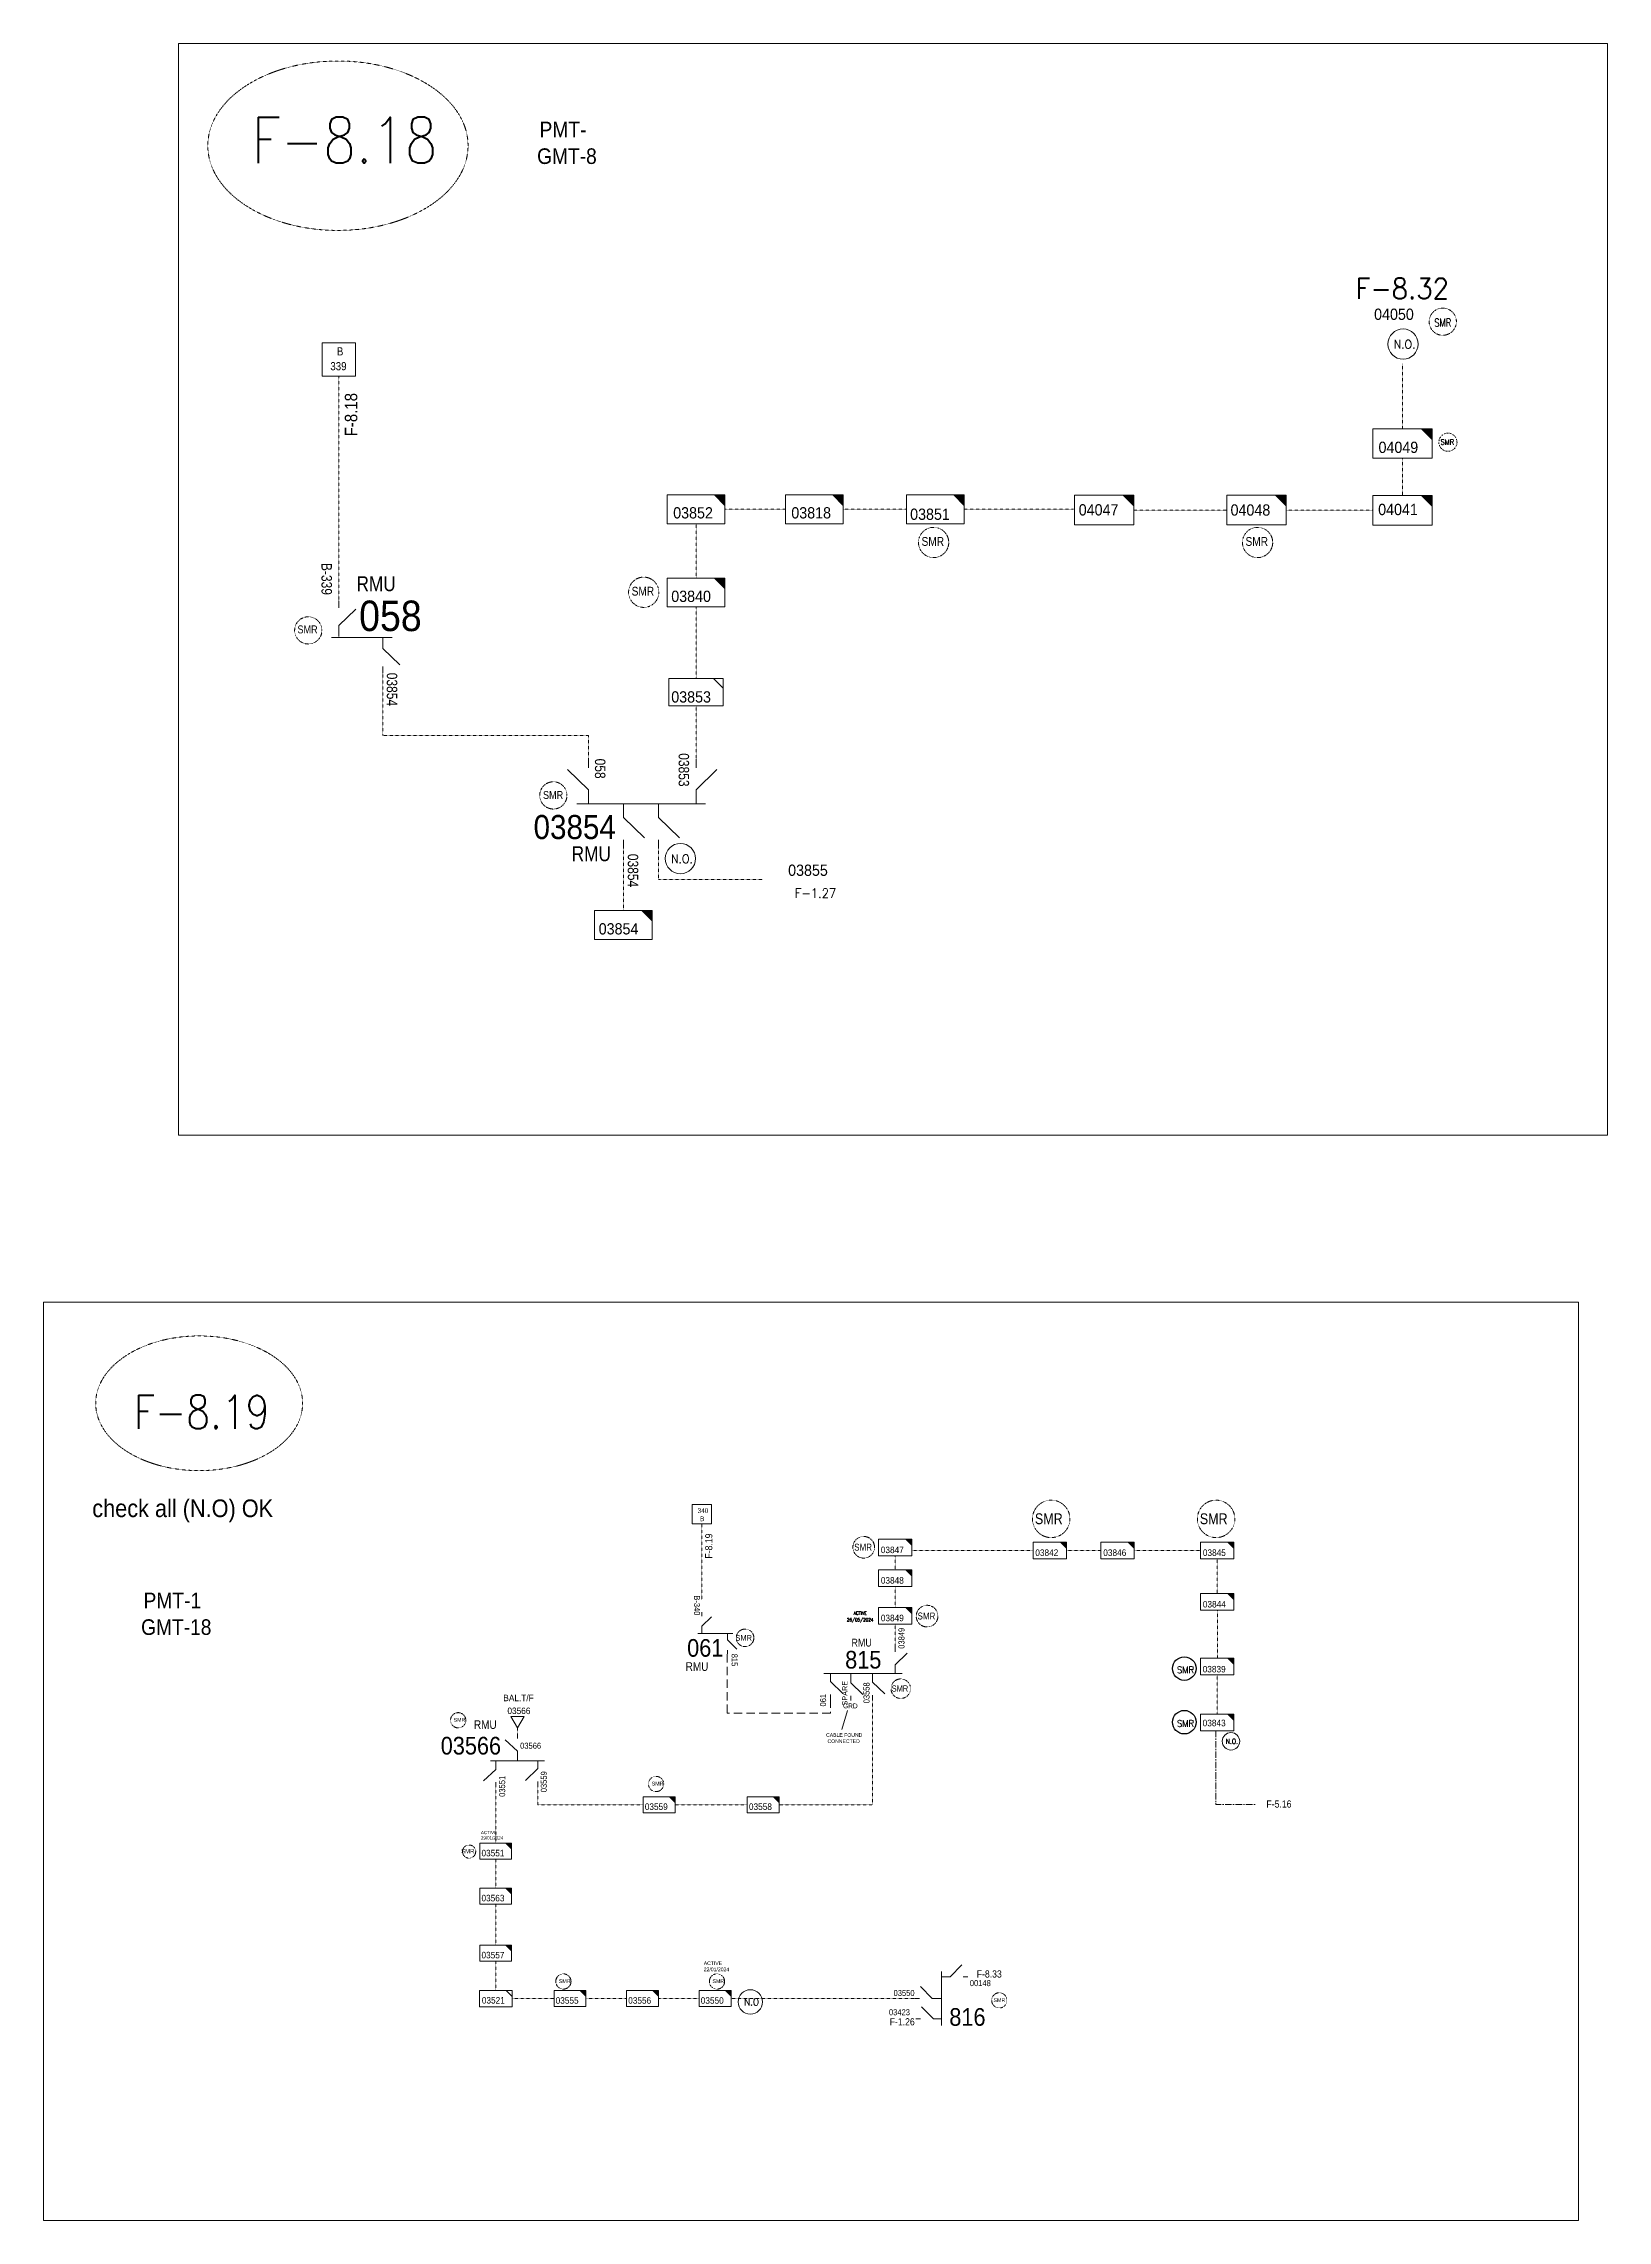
# Model space of a CAD drawing. Header units: metres. Extents: x 65984 to 144644, y -19036 to 23726.
# Drawn here: x 96157 to 97042, y 2263 to 3496 of the extents above; entities that cross this region are included whole.
import ezdxf
from ezdxf.enums import TextEntityAlignment as Align

# ---------------------------------------------------------------- set-up
doc = ezdxf.new("R2010")
doc.units = ezdxf.units.M
doc.header["$MEASUREMENT"] = 0
for name, pattern in [('( Center )', [2, 1.25, -0.25, 0.25, -0.25]), ('DGN Style 2', [0.023128, 0, -0.023128]), ('DGN Style 3', [0.013877, 0, -0.013877]), ('DGN Style 4', [1.6, 0.8, -0.4, 0, -0.4]), ('HIDDEN2', [2381.25, 1587.5, -793.75])]:
    doc.linetypes.add(name, pattern=pattern)
doc.layers.get('0').update_dxf_attribs({"color": 95, "lineweight": 40})
for name, color, linetype, lineweight in [('d_eos', 111, 'Continuous', 40), ('d_eos no', 121, 'Continuous', 40), ('d_switch', 95, 'Continuous', 40), ('d_tf', 1, 'Continuous', 40), ('d_tf no', 6, 'Continuous', 40), ('d_ug cable', 95, 'Continuous', 40), ('d_ug main line', 95, 'Continuous', 40), ('d_unit sub', 7, 'Continuous', 40), ('fedr no', 95, 'Continuous', 40), ('GRID STATION  04', 7, 'Continuous', 40), ('Level 37', 7, 'Continuous', 0), ('O H MAIN FEEDER', 4, 'Continuous', 100), ('SW N O', 114, 'Continuous', 30)]:
    doc.layers.add(name, color=color, linetype=linetype, lineweight=lineweight)
doc.styles.add('NASKHF', font='naskhf.shx', dxfattribs={"height": 8})
doc.styles.add('Style-Arial', font='arial.ttf')
doc.styles.add('Style-ENGINEERING', font='ENGINEERING.shx')
doc.styles.add('Style-msdefault', font='msdefault.shx')
doc.styles.add('Style-simplex', font='simplex.shx')
doc.styles.add('Style-STANDARD', font='STANDARD.shx')

msp = doc.modelspace()

# ---------------------------------------------------------------- texts
at = {"layer": 'd_eos no', "color": 7, "linetype": 'Continuous', "lineweight": 13, "style": 'Style-Arial', "width": 0.88}
for s, p in [('PMT-', (96437.6, 3452)), ('GMT-8', (96436.2, 3436.9)), ('PMT-1', (96213.3, 2618.6)), ('GMT-18', (96211.9, 2603.5))]:
    msp.add_text(s, height=8.84, dxfattribs=at).set_placement(p, align=Align.TOP_LEFT)
at = {"layer": 'd_eos no', "color": 2, "linetype": 'Continuous', "lineweight": 13, "style": 'Style-Arial', "width": 0.88}
for s, height, p in [('058', 17.28, (96335.4, 3163.4)), ('061', 10, (96521.2, 2582.3))]:
    msp.add_text(s, height=height, dxfattribs=at).set_placement(p)
at = {"layer": 'd_eos no', "color": 121, "linetype": 'Continuous', "lineweight": 13, "style": 'Style-Arial', "width": 0.88}
msp.add_text('03854', height=13.64, dxfattribs=at).set_placement((96434.2, 3059.2), align=Align.TOP_LEFT)
at = {"layer": 'd_eos no', "color": 7, "linetype": 'Continuous', "lineweight": 13, "style": 'Style-Arial', "width": 0.88}
msp.add_text('check all (N.O) OK', height=10, dxfattribs=at).set_placement((96286.7, 2671.4), align=Align.TOP_RIGHT)
at = {"layer": 'd_eos no', "color": 2, "linetype": 'Continuous', "lineweight": 13, "style": 'Style-Arial', "width": 0.88}
msp.add_text('815', height=10, dxfattribs=at).set_placement((96610.7, 2585.6), align=Align.TOP_LEFT)
for s, p in [('03566', (96415.8, 2536.9)), ('816', (96690.2, 2383.2))]:
    msp.add_text(s, height=10, dxfattribs=at).set_placement(p, align=Align.TOP_RIGHT)
at = {"layer": 'd_switch', "color": 234, "linetype": 'Continuous', "lineweight": 13, "style": 'Style-msdefault', "width": 0.9}
msp.add_text('F-8.18', height=7.06, rotation=90, dxfattribs=at).set_placement((96327.3, 3298.3), align=Align.TOP_RIGHT)
at = {"layer": 'd_switch', "color": 111, "linetype": 'Continuous', "lineweight": 13, "style": 'Style-ENGINEERING', "width": 0.857143}
for s, p in [('058', (96474.9, 3079.8)), ('03853', (96522.3, 3075.3)), ('03854', (96493.5, 3018.3))]:
    msp.add_text(s, height=5.93, rotation=270, dxfattribs=at).set_placement(p, align=Align.TOP_RIGHT)
at = {"layer": 'd_switch', "color": 2, "linetype": 'Continuous', "lineweight": 13, "style": 'Style-msdefault', "width": 0.9}
msp.add_text('F-8.19', height=4.08, rotation=90, dxfattribs=at).set_placement((96531.4, 2652.1), align=Align.TOP_RIGHT)
at = {"layer": 'd_switch', "color": 3, "linetype": 'Continuous', "lineweight": 13, "style": 'Style-ENGINEERING', "width": 0.857143}
msp.add_text('03849', height=3.43, rotation=89.9996, dxfattribs=at).set_placement((96644.3, 2598.7), align=Align.RIGHT)
at = {"layer": 'd_switch', "color": 174, "linetype": 'Continuous', "lineweight": 13, "ltscale": 0.919022, "style": 'Style-ENGINEERING', "width": 0.857143}
msp.add_text('SPARE', height=3.01, rotation=89.9996, dxfattribs=at).set_placement((96612, 2568.6), align=Align.RIGHT)
at = {"layer": 'd_switch', "color": 174, "linetype": 'Continuous', "lineweight": 13, "style": 'Style-ENGINEERING', "width": 0.857143}
for s, rotation, p in [('03558', 90, (96624.5, 2555.9)), ('061', 90.0004, (96599.9, 2554.1))]:
    msp.add_text(s, height=3.43, rotation=rotation, dxfattribs=at).set_placement(p)
at = {"layer": 'd_switch', "color": 2, "linetype": 'Continuous', "lineweight": 13, "style": 'Style-ENGINEERING', "width": 0.857143}
msp.add_text('03566', height=3.43, rotation=359.9996, dxfattribs=at).set_placement((96426.6, 2533.6), align=Align.TOP_LEFT)
at = {"layer": 'd_switch', "color": 174, "linetype": 'Continuous', "lineweight": 13, "style": 'Style-ENGINEERING', "width": 0.857143}
for s, p in [('03559', (96438.3, 2517.4)), ('03551', (96414.7, 2514.8))]:
    msp.add_text(s, height=3.43, rotation=90, dxfattribs=at).set_placement(p, align=Align.TOP_RIGHT)
at = {"layer": 'd_switch', "color": 2, "linetype": 'Continuous', "lineweight": 13, "style": 'Style-msdefault', "width": 0.9}
for s, p in [('F-5.16', (96863.5, 2500.9)), ('F-8.33', (96699.4, 2404.6)), ('F-1.26', (96650.1, 2377.5))]:
    msp.add_text(s, height=4.08, dxfattribs=at).set_placement(p, align=Align.TOP_RIGHT)
at = {"layer": 'd_switch', "color": 7, "linetype": 'Continuous', "lineweight": 13, "style": 'Style-ENGINEERING', "width": 0.857143}
msp.add_text('03550', height=3.43, rotation=360, dxfattribs=at).set_placement((96650, 2393.5), align=Align.TOP_RIGHT)
msp.add_text('00148', height=3.43, dxfattribs=at).set_placement((96693.2, 2399.1), align=Align.TOP_RIGHT)
msp.add_text('03423', height=3.43, rotation=359.9996, dxfattribs=at).set_placement((96635.5, 2382.6), align=Align.TOP_LEFT)
at = {"layer": 'd_tf no', "color": 121, "linetype": 'Continuous', "lineweight": 13, "style": 'Style-msdefault', "width": 0.945946}
for s, height, p in [('04050', 6.39, (96910.3, 3346.1)), ('03851', 6.39, (96647.5, 3232.8)), ('03840', 6.39, (96512.2, 3186.3)), ('03550', 3.7, (96528.9, 2389.4))]:
    msp.add_text(s, height=height, dxfattribs=at).set_placement(p, align=Align.TOP_LEFT)
at = {"layer": 'd_tf no', "color": 2, "linetype": 'Continuous', "lineweight": 13, "style": 'Style-msdefault', "width": 0.945946}
for s, height, p in [('04049', 6.39, (96912.8, 3270.7)), ('04048', 6.39, (96829, 3235.2)), ('03847', 3.7, (96630.9, 2644.7)), ('03842', 3.7, (96718.4, 2643.1)), ('03845', 3.7, (96813.3, 2643.1)), ('03849', 3.7, (96630.9, 2606.1)), ('03839', 3.7, (96813.2, 2577.1)), ('BAL.T/F', 3.7, (96417.1, 2560.8)), ('03566', 3.7, (96419.4, 2553.5)), ('03843', 3.7, (96813.2, 2546.6)), ('03559', 3.7, (96497.2, 2499.2)), ('03555', 3.7, (96446.7, 2389.4))]:
    msp.add_text(s, height=height, dxfattribs=at).set_placement(p, align=Align.TOP_LEFT)
at = {"layer": 'd_tf no', "color": 1, "linetype": 'Continuous', "lineweight": 13, "ltscale": 0.9, "style": 'Style-simplex', "width": 0.909091}
msp.add_text('SMR', height=3, dxfattribs=at).set_placement((96951.8, 3270.5), align=Align.MIDDLE_CENTER)
at = {"layer": 'd_tf no', "color": 234, "linetype": 'Continuous', "lineweight": 13, "style": 'Style-msdefault', "width": 0.945946}
for s, p in [('03852', (96513.3, 3233.6)), ('03818', (96580.2, 3233.6)), ('04047', (96743, 3235.3)), ('04041', (96912.6, 3235.5)), ('03853', (96512.2, 3129.3)), ('03854', (96471.1, 2997.9))]:
    msp.add_text(s, height=6.39, dxfattribs=at).set_placement(p, align=Align.TOP_LEFT)
at = {"layer": 'd_tf no', "color": 7, "linetype": 'Continuous', "lineweight": 13, "style": 'Style-msdefault', "width": 0.945946}
msp.add_text('03855', height=6.39, dxfattribs=at).set_placement((96578.4, 3031.1), align=Align.TOP_LEFT)
at = {"layer": 'd_tf no', "color": 3, "linetype": 'Continuous', "lineweight": 13, "style": 'Style-msdefault', "width": 0.945946}
for s, p in [('03846', (96756.9, 2643.1)), ('03848', (96630.9, 2627.4)), ('03844', (96813.3, 2613.9))]:
    msp.add_text(s, height=3.7, dxfattribs=at).set_placement(p, align=Align.TOP_LEFT)
at = {"layer": 'd_tf no', "color": 1, "linetype": 'Continuous', "lineweight": 40, "style": 'Style-msdefault', "width": 0.945946}
for p in [(96388.9, 2547.6), (96501.1, 2511.5), (96448.5, 2399.6), (96535.5, 2399.6), (96694.7, 2388.8)]:
    msp.add_text('SMR', height=2.18, dxfattribs=at).set_placement(p, align=Align.TOP_LEFT)
at = {"layer": 'd_tf no', "color": 231, "linetype": 'Continuous', "lineweight": 13, "style": 'Style-msdefault', "width": 0.945946}
for s, p in [('03558', (96556.2, 2499.2)), ('03563', (96404.7, 2447.4)), ('03557', (96404.7, 2415.1)), ('03521', (96404.9, 2389.5)), ('03556', (96487.8, 2389.4))]:
    msp.add_text(s, height=3.7, dxfattribs=at).set_placement(p, align=Align.TOP_LEFT)
at = {"layer": 'd_tf no', "color": 131, "linetype": 'Continuous', "lineweight": 13, "style": 'Style-msdefault', "width": 0.945946}
msp.add_text('03551', height=3.7, dxfattribs=at).set_placement((96404.7, 2472.9), align=Align.TOP_LEFT)
at = {"layer": 'd_tf no', "color": 111, "linetype": 'Continuous', "lineweight": 13, "insert": (96619.2, 2604.8), "char_height": 1.901, "attachment_point": 5, "line_spacing_factor": 1.2, "style": 'Style-STANDARD'}
msp.add_mtext('\\H1x;\\W0.909091;ACTIVE\\P26/05/2024', dxfattribs=at)
at = {"layer": 'd_tf no', "color": 2, "linetype": 'Continuous', "lineweight": 13, "attachment_point": 1, "style": 'NASKHF'}
for s, insert, char_height in [('\\Fmsdefault;\\H1x;\\W0.945946;GRD', (96609.5, 2555.8), 2.718), ('\\Fmsdefault;\\H1x;\\W0.945946;CABLE FOUND\\P CONNECTED', (96599.9, 2539), 2.099)]:
    msp.add_mtext(s, dxfattribs=dict(at, insert=insert, char_height=char_height))
at = {"layer": 'd_tf no', "color": 131, "linetype": 'Continuous', "lineweight": 40, "insert": (96404.4, 2483.6), "char_height": 1.829, "attachment_point": 1, "style": 'NASKHF'}
msp.add_mtext('\\Fmsdefault;\\H1x;\\W0.945946;ACTIVE\\P29/01/2024', dxfattribs=at)
at = {"layer": 'd_tf no', "color": 121, "linetype": 'Continuous', "lineweight": 40, "insert": (96530.6, 2409.7), "char_height": 2.095, "attachment_point": 1, "style": 'NASKHF'}
msp.add_mtext('\\Fmsdefault;\\H1x;\\W0.945946;ACTIVE\\P22/01/2024', dxfattribs=at)
at = {"layer": 'fedr no', "color": 6, "linetype": 'Continuous', "lineweight": 13, "style": 'Style-STANDARD', "width": 0.909091}
for s, height, p in [('F-8.18', 26.03, (96327.1, 3441.5)), ('F-8.19', 19.01, (96246.2, 2721))]:
    msp.add_text(s, height=height, dxfattribs=at).set_placement(p, align=Align.MIDDLE_CENTER)
at = {"layer": 'fedr no', "color": 2, "linetype": 'Continuous', "lineweight": 40, "attachment_point": 5, "style": 'Style-STANDARD'}
for s, insert, char_height in [('F-8.32', (96926.3, 3357.5), 11.87), ('F-1.27', (96593.9, 3014.9), 5.25)]:
    msp.add_mtext(s, dxfattribs=dict(at, insert=insert, char_height=char_height))
at = {"layer": 'GRID STATION  04', "color": 234, "linetype": 'Continuous', "lineweight": 13, "style": 'Style-msdefault', "width": 0.888889}
for s, p in [('B', (96322.8, 3324.2)), ('339', (96319.1, 3315.8))]:
    msp.add_text(s, height=4.63, dxfattribs=at).set_placement(p, align=Align.TOP_LEFT)
at = {"layer": 'GRID STATION  04', "color": 3, "linetype": 'Continuous', "lineweight": 13, "style": 'Style-msdefault', "width": 0.888889}
for s, p in [('340', (96527.1, 2663.7)), ('B', (96528.5, 2659.1))]:
    msp.add_text(s, height=2.68, dxfattribs=at).set_placement(p)
at = {"layer": 'Level 37', "color": 2, "linetype": 'Continuous', "lineweight": 13, "ltscale": 0.960445, "style": 'Style-STANDARD', "width": 0.854701}
msp.add_text('SMR', height=4.45, dxfattribs=at).set_placement((96949.2, 3338.2), align=Align.MIDDLE_CENTER)
at = {"layer": 'Level 37', "color": 1, "linetype": 'Continuous', "lineweight": 13, "style": 'Style-msdefault', "width": 0.86}
for height, p in [(4.98, (96666.7, 3211.7)), (4.98, (96850.2, 3211.7)), (4.98, (96502.5, 3183.5)), (6.15, (96733.9, 2657.4)), (6.15, (96827.3, 2657.4))]:
    msp.add_text('SMR', height=height, rotation=359.9996, dxfattribs=at).set_placement(p, align=Align.RIGHT)
at = {"layer": 'Level 37', "color": 7, "linetype": 'Continuous', "lineweight": 13, "style": 'Style-ENGINEERING', "width": 0.857143}
for s, height, p in [('B-339', 5.93, (96320, 3202)), ('03854', 5.93, (96357, 3139.8)), ('B-340', 3.43, (96528.5, 2617.1)), ('815', 3.43, (96549.8, 2584))]:
    msp.add_text(s, height=height, rotation=270, dxfattribs=at).set_placement(p, align=Align.TOP_LEFT)
at = {"layer": 'Level 37', "color": 2, "linetype": 'Continuous', "lineweight": 13, "style": 'Style-msdefault', "width": 0.86}
for height, p in [(8.47, (96356.1, 3186)), (4.9, (96533.2, 2574.3))]:
    msp.add_text('RMU', height=height, rotation=359.9996, dxfattribs=at).set_placement(p, align=Align.RIGHT)
at = {"layer": 'Level 37', "color": 1, "linetype": 'Continuous', "lineweight": 13, "ltscale": 0.9, "style": 'Style-msdefault', "width": 0.86}
for height, p in [(4.48, (96311.9, 3162.1)), (4.48, (96451, 3068.3)), (2.47, (96400.7, 2470.9))]:
    msp.add_text('SMR', height=height, rotation=359.9996, dxfattribs=at).set_placement(p, align=Align.RIGHT)
at = {"layer": 'Level 37', "color": 121, "linetype": 'Continuous', "lineweight": 13, "style": 'Style-msdefault', "width": 0.86}
msp.add_text('RMU', height=8.47, rotation=0.0004, dxfattribs=at).set_placement((96478, 3041.5), align=Align.TOP_RIGHT)
at = {"layer": 'Level 37', "color": 1, "linetype": 'Continuous', "lineweight": 13, "ltscale": 0.761617, "style": 'Style-msdefault', "width": 0.86}
for p in [(96625.9, 2642.4), (96661.8, 2603.4)]:
    msp.add_text('SMR', height=3.95, rotation=359.9996, dxfattribs=at).set_placement(p, align=Align.RIGHT)
at = {"layer": 'Level 37', "color": 1, "linetype": 'Continuous', "lineweight": 13, "ltscale": 0.61691, "style": 'Style-msdefault', "width": 0.86}
msp.add_text('SMR', height=3.2, rotation=359.9996, dxfattribs=at).set_placement((96557.9, 2591.4), align=Align.RIGHT)
at = {"layer": 'Level 37', "color": 2, "linetype": 'Continuous', "lineweight": 13, "ltscale": 0.9, "style": 'Style-msdefault', "width": 0.86}
msp.add_text('RMU', height=4.41, rotation=0.0004, dxfattribs=at).set_placement((96625.8, 2592.5), align=Align.TOP_RIGHT)
at = {"layer": 'Level 37', "color": 1, "linetype": 'Continuous', "lineweight": 13, "ltscale": 0.685455, "style": 'Style-msdefault', "width": 0.86}
msp.add_text('SMR', height=3.55, rotation=359.9996, dxfattribs=at).set_placement((96646.4, 2562.5), align=Align.RIGHT)
at = {"layer": 'Level 37', "color": 2, "linetype": 'Continuous', "lineweight": 13, "style": 'Style-msdefault', "width": 0.86}
msp.add_text('RMU', height=4.9, rotation=0.0004, dxfattribs=at).set_placement((96413.3, 2546.3), align=Align.TOP_RIGHT)

# ---------------------------------------------------------------- blocks, each defined once
blk = doc.blocks.new('*U1287')
at = {"layer": 'd_eos', "color": 2, "linetype": 'Continuous', "lineweight": 13, "ltscale": 0.937135}
for p, q in [((-10.92, 12.05), (-10.92, 14.82)), ((-10.92, 4.75), (-4.06, 11.41)), ((-10.93, 0.2), (-10.93, 4.75)), ((-13.93, -0.16), (10.87, -0.16)), ((7.07, -0.16), (7.07, -4.72)), ((7.08, -4.72), (13.94, -11.38)), ((7.07, -12.02), (7.07, -14.78))]:
    blk.add_line(p, q, dxfattribs=at)
at = {"layer": 'd_ug cable', "color": 2, "linetype": 'DGN Style 2', "lineweight": 13, "flags": 128}
blk.add_lwpolyline([(7.07, -14.78), (7.07, -14.78)], close=True, dxfattribs=at)
blk = doc.blocks.new('TF_8')
at = {"color": 0, "linetype": 'ByBlock', "lineweight": -2}
blk.add_line((6.3, 4.95), (9.9, 1.35), dxfattribs=at)
blk.add_3dface([(-10.1, 4.95), (9.9, 4.95), (9.9, -5.05), (-10.1, -5.05)], dxfattribs=at)
blk = doc.blocks.new('exist.us-1000kva')
at = {"color": 0, "linetype": 'ByBlock', "lineweight": -2, "flags": 128}
blk.add_lwpolyline([(40, 12.9), (32.8, 20), (40, 20)], close=True, dxfattribs=at)
at = {"color": 0, "linetype": 'ByBlock', "lineweight": -2, "extrusion": (0, 0, -1)}
blk.add_solid([(-40, 12.9), (-32.8, 20), (-40, 20)], dxfattribs=at)
at = {"color": 0, "linetype": 'ByBlock', "lineweight": -2, "xscale": 2, "yscale": 2}
blk.add_blockref('TF_8', (20.2, 10.1), dxfattribs=at)
blk = doc.blocks.new('*U1116')
at = {"layer": 'd_eos', "color": 2, "linetype": 'Continuous', "lineweight": 13, "ltscale": 0.542324}
for p, q in [((-10.9, 12), (-10.9, 14.8)), ((-10.9, 4.8), (-4.1, 11.4)), ((-10.9, 0.2), (-10.9, 4.8)), ((-13.9, -0.2), (10.9, -0.2)), ((7.1, -0.2), (7.1, -4.7)), ((7.1, -4.7), (13.9, -11.4)), ((7.1, -12), (7.1, -14.8))]:
    blk.add_line(p, q, dxfattribs=at)
at = {"layer": 'd_ug cable', "color": 2, "linetype": 'DGN Style 2', "lineweight": 13, "extrusion": (0, 0, -1), "flags": 128}
blk.add_lwpolyline([(-7.1, -14.8), (-7.1, -14.8)], close=True, dxfattribs=at)
blk = doc.blocks.new('*U1008')
at = {"layer": 'SW N O', "color": 3, "lineweight": 13, "ltscale": 0.426762}
blk.add_circle((0, 0), 16.8, dxfattribs=at)
at = {"layer": 'SW N O', "color": 3, "lineweight": 13, "style": 'Style-STANDARD'}
blk.add_text('N.O.', height=9.6, dxfattribs=at).set_placement((1.7, -0.2), align=Align.MIDDLE_CENTER)
blk = doc.blocks.new('TRA1_1234')
at = {"layer": 'd_tf', "color": 2, "linetype": 'Continuous', "lineweight": 13, "ltscale": 0.000236265, "flags": 128}
blk.add_lwpolyline([(10, -17), (0, 0), (-10, -17)], close=True, dxfattribs=at)
blk = doc.blocks.new('TRA1_1233')
at = {"layer": 'd_tf', "color": 2, "linetype": 'Continuous', "lineweight": 13, "ltscale": 0.000236265, "xscale": 1.000046566207833, "yscale": 1.000046566207833, "zscale": 1.000046566207833, "rotation": 180}
blk.add_blockref('TRA1_1234', (0, 0), dxfattribs=at)
blk = doc.blocks.new('*U3483')
at = {"layer": 'SW N O', "color": 3, "lineweight": 13, "ltscale": 0.426762}
blk.add_circle((0, 0), 16.8, dxfattribs=at)
at = {"layer": 'SW N O', "color": 3, "lineweight": 13, "style": 'Style-STANDARD'}
blk.add_text('N.O.', height=9.6, dxfattribs=at).set_placement((1.7, -0.2), align=Align.MIDDLE_CENTER)
blk = doc.blocks.new('*U3849')
at = {"layer": 'SW N O', "color": 2}
blk.add_circle((0, 0), 16.8, dxfattribs=at)
at = {"layer": 'SW N O', "color": 1, "insert": (1.7, -1.8), "char_height": 9.6, "attachment_point": 5, "line_spacing_factor": 0.6, "style": 'Style-STANDARD'}
blk.add_mtext('SMR\\P', dxfattribs=at)
blk = doc.blocks.new('*U3699')
at = {"layer": 'SW N O', "color": 3, "lineweight": 13}
blk.add_circle((0, 0), 16.8, dxfattribs=at)
at = {"layer": 'SW N O', "color": 3, "lineweight": 13, "style": 'Style-STANDARD'}
blk.add_text('N.O', height=9.6, dxfattribs=at).set_placement((1.7, -0.2), align=Align.MIDDLE_CENTER)

# ---------------------------------------------------------------- linework, layer by layer
at = {"layer": 'd_eos', "color": 2, "linetype": 'Continuous', "lineweight": 13, "ltscale": 1.080992}
for p, q in [((96465.3, 3073.4), (96453.4, 3084.9)), ((96465.3, 3086), (96465.3, 3090.8)), ((96526.3, 3086), (96526.3, 3090.8)), ((96526.3, 3073.4), (96538.1, 3084.9)), ((96465.3, 3065.5), (96465.3, 3073.4)), ((96526.3, 3065.5), (96526.3, 3073.4)), ((96531.5, 3065.5), (96458.8, 3065.5)), ((96485.1, 3065.5), (96485.1, 3057.7)), ((96505, 3065.5), (96505, 3057.7)), ((96485.1, 3057.7), (96497, 3046.2)), ((96505, 3057.7), (96516.9, 3046.2)), ((96485.1, 3045.1), (96485.1, 3040.3)), ((96505, 3045.1), (96505, 3040.3))]:
    msp.add_line(p, q, dxfattribs=at)
at = {"layer": 'd_eos', "color": 7, "linetype": 'Continuous', "lineweight": 13, "ltscale": 0.625574}
for p, q in [((96639, 2585), (96639, 2587.7)), ((96639, 2577.7), (96645.9, 2584.3)), ((96639, 2572.8), (96639, 2577.7))]:
    msp.add_line(p, q, dxfattribs=at)
at = {"layer": 'd_eos', "color": 2, "linetype": 'Continuous', "lineweight": 13, "ltscale": 0.625574}
for p, q in [((96642.9, 2572.8), (96598.7, 2572.8)), ((96602.4, 2572.8), (96602.4, 2568.2)), ((96602.4, 2568.2), (96609.3, 2561.5)), ((96613.9, 2572.8), (96613.9, 2567.5)), ((96613.9, 2567.5), (96620.8, 2560.9)), ((96626.2, 2567.8), (96633.1, 2561.2)), ((96626.2, 2572.8), (96626.2, 2567.8)), ((96602.4, 2560.9), (96602.4, 2558.2)), ((96613.9, 2560.2), (96613.9, 2557.5)), ((96626.2, 2560.5), (96626.2, 2557.8)), ((96425.1, 2528.7), (96418.2, 2535.3)), ((96425.1, 2536), (96425.1, 2538.7)), ((96425.1, 2523.4), (96425.1, 2528.7)), ((96412.8, 2518.5), (96405.9, 2511.9)), ((96409.8, 2523.4), (96440.4, 2523.4)), ((96412.8, 2523.4), (96412.8, 2518.5)), ((96436.6, 2518.9), (96429.7, 2512.2)), ((96436.6, 2523.4), (96436.6, 2518.9)), ((96412.8, 2511.2), (96412.8, 2508.5)), ((96436.6, 2511.6), (96436.6, 2508.9)), ((96670.2, 2400.9), (96676.8, 2407.7)), ((96660, 2388.6), (96653.4, 2395.4)), ((96665.3, 2403.9), (96665.3, 2373.3)), ((96665.3, 2400.9), (96670.2, 2400.9)), ((96677.5, 2400.9), (96680.2, 2400.9)), ((96652.8, 2388.6), (96650, 2388.6)), ((96660.7, 2377.1), (96654, 2383.9)), ((96665.3, 2388.6), (96660, 2388.6)), ((96653.4, 2377.1), (96650.7, 2377.1)), ((96665.3, 2377.1), (96660.7, 2377.1))]:
    msp.add_line(p, q, dxfattribs=at)
at = {"layer": 'd_eos', "color": 7, "linetype": 'Continuous', "lineweight": 13, "ltscale": 0.563017}
msp.add_line((96608.8, 2541), (96612.1, 2551.8), dxfattribs=at)
at = {"layer": 'd_ug cable', "color": 234, "linetype": 'DGN Style 3', "lineweight": 13}
for p, q in [((96324, 3180.5), (96324, 3307.8)), ((96926.4, 3315.1), (96926.4, 3278.1)), ((96926.4, 3261.3), (96926.4, 3240.3)), ((96542.6, 3232.4), (96576.9, 3232.4)), ((96645.4, 3232.4), (96609.6, 3232.4)), ((96740, 3232.4), (96678, 3232.4)), ((96826.9, 3232), (96774.1, 3232)), ((96860.4, 3232), (96909.6, 3231.9)), ((96526.3, 3224.2), (96526.3, 3193.5)), ((96526.3, 3177.1), (96526.3, 3136.5)), ((96485.1, 3040.3), (96485.1, 3005))]:
    msp.add_line(p, q, dxfattribs=at)
at = {"layer": 'd_ug cable', "color": 3, "linetype": 'DGN Style 3', "lineweight": 13}
for p, q in [((96529.5, 2614.5), (96529.5, 2657.6)), ((96717.1, 2642.5), (96648.5, 2642.5)), ((96736, 2642.5), (96755.6, 2642.5)), ((96774.5, 2642.5), (96812, 2642.5)), ((96639, 2631.5), (96639, 2639.4)), ((96821.4, 2618.1), (96821.4, 2637.8)), ((96639, 2610.3), (96639, 2622)), ((96821.6, 2608.6), (96821.6, 2581.6)), ((96639, 2587.7), (96639, 2600.8)), ((96821.4, 2572.1), (96821.4, 2549.8))]:
    msp.add_line(p, q, dxfattribs=at)
at = {"layer": 'd_ug cable', "color": 2, "linetype": 'DGN Style 3', "lineweight": 13}
msp.add_line((96425.1, 2537.9), (96425.1, 2542.1), dxfattribs=at)
at = {"layer": 'd_ug cable', "color": 231, "linetype": 'DGN Style 3', "lineweight": 13}
for p, q in [((96412.8, 2476.6), (96412.8, 2508.5)), ((96514.4, 2498.4), (96555.2, 2498.4)), ((96412.8, 2442.1), (96412.8, 2418.8)), ((96412.8, 2409.8), (96412.8, 2393.2)), ((96422, 2388.6), (96445.8, 2388.6)), ((96463.9, 2388.6), (96486.9, 2388.6)), ((96505, 2388.6), (96528, 2388.6))]:
    msp.add_line(p, q, dxfattribs=at)
at = {"layer": 'd_ug cable', "color": 234, "linetype": 'DGN Style 3', "lineweight": 13, "flags": 128}
for points in [[(96348.9, 3139.6), (96348.9, 3104.3), (96465.3, 3104.3), (96465.3, 3090.8)], [(96526.3, 3090.8), (96526.3, 3121.1)], [(96505, 3040.3), (96505, 3022.7), (96564, 3022.7)]]:
    msp.add_lwpolyline(points, dxfattribs=at)
at = {"layer": 'd_ug cable', "color": 3, "linetype": 'HIDDEN2', "lineweight": 13, "ltscale": 0.003}
msp.add_lwpolyline([(96602.4, 2558.2), (96602.4, 2550.4), (96543.9, 2550.4), (96543.9, 2583.9)], dxfattribs=at)
at = {"layer": 'd_ug cable', "color": 231, "linetype": 'DGN Style 3', "lineweight": 13, "flags": 128}
for points in [[(96626.2, 2557.8), (96626.2, 2498.4), (96573.3, 2498.4)], [(96436.6, 2508.9), (96436.6, 2498.4), (96496.3, 2498.4)], [(96418.5, 2451.2), (96412.8, 2451.2), (96412.8, 2467.6)], [(96546.1, 2388.6), (96650.2, 2388.6)]]:
    msp.add_lwpolyline(points, dxfattribs=at)
at = {"layer": 'd_ug cable', "color": 1, "linetype": 'DGN Style 3', "lineweight": 13}
msp.add_circle((96949.2, 3338.7), 7.71, dxfattribs=at)
at = {"layer": 'd_ug cable', "color": 2, "linetype": 'DGN Style 4', "lineweight": 13}
msp.add_circle((96952.1, 3270.4), 5.15, dxfattribs=at)
at = {"layer": 'd_ug cable', "color": 2, "linetype": 'DGN Style 3', "lineweight": 13}
for centre, radius in [((96660.8, 3213.6), 8.57), ((96844.3, 3213.6), 8.57), ((96496.6, 3185.4), 8.57), ((96306.6, 3163.8), 7.72), ((96445.4, 3070.3), 7.72), ((96727.4, 2660.4), 10.6), ((96820.8, 2660.4), 10.6), ((96621.2, 2644.3), 6.14), ((96657.1, 2605.3), 6.14), ((96554, 2593), 4.98), ((96642.2, 2564.2), 5.53), ((96391.5, 2546.3), 4.32), ((96503.6, 2510.2), 4.32), ((96397.7, 2471.9), 3.73), ((96451.1, 2398.3), 4.32), ((96538.1, 2398.3), 4.32), ((96698, 2387.6), 4.32)]:
    msp.add_circle(centre, radius, dxfattribs=at)
at = {"layer": 'd_ug main line', "color": 231, "linetype": '( Center )', "lineweight": 13, "ltscale": 2.94, "flags": 128}
msp.add_lwpolyline([(96820.7, 2540.4), (96820.7, 2498.6), (96842.9, 2498.6)], dxfattribs=at)
at = {"layer": 'fedr no', "color": 82, "linetype": 'DGN Style 3', "lineweight": 13, "true_color": 0x1dc70e}
for centre, major_axis in [((96323.4, 3438.4), (73.7, 0)), ((96244.8, 2725.9), (58.6, 0))]:
    msp.add_ellipse(centre, major_axis=major_axis, ratio=0.651175, dxfattribs=at)
at = {"layer": 'GRID STATION  04', "color": 234, "linetype": 'Continuous', "lineweight": 13, "ltscale": 0.756816, "flags": 128}
msp.add_lwpolyline([(96314.5, 3326.7), (96314.5, 3307.8), (96333.4, 3307.8), (96333.4, 3326.7)], close=True, dxfattribs=at)
at = {"layer": 'GRID STATION  04', "color": 3, "linetype": 'Continuous', "lineweight": 13, "ltscale": 0.437972, "flags": 128}
msp.add_lwpolyline([(96524.1, 2657.6), (96524.1, 2668.5), (96535, 2668.5), (96535, 2657.6)], close=True, dxfattribs=at)
at = {"layer": 'O H MAIN FEEDER', "color": 140, "linetype": 'Continuous', "lineweight": 13, "flags": 128}
for points in [[(96233.1, 3496.3), (97042.5, 3496.3), (97042.5, 2877.8), (96233.1, 2877.8)], [(96156.7, 2783.2), (97026.1, 2783.2), (97026.1, 2262.9), (96156.7, 2262.9)]]:
    msp.add_lwpolyline(points, close=True, dxfattribs=at)

# ---------------------------------------------------------------- block references
at = {"layer": 'd_eos', "color": 2, "linetype": 'Continuous', "lineweight": 13, "ltscale": 0.937135, "xscale": 1.383060177592115, "yscale": 1.383060177592115, "zscale": 1.383060177592115}
msp.add_blockref('*U1287', (96339.1, 3160), dxfattribs=at)
at = {"layer": 'd_eos', "color": 2, "linetype": 'Continuous', "lineweight": 13, "ltscale": 0.542324, "xscale": 0.800382047217659, "yscale": 0.800382047217659, "zscale": 0.800382047217659}
msp.add_blockref('*U1116', (96538.3, 2595.7), dxfattribs=at)
at = {"layer": 'd_tf', "color": 2, "linetype": 'Continuous', "lineweight": 13, "ltscale": 0.000236265, "xscale": 0.3699999999999999, "yscale": 0.3699999999999999, "zscale": 0.3699999999999999, "rotation": 359.9999999999999}
msp.add_blockref('TRA1_1233', (96425.1, 2542.1), dxfattribs=at)
at = {"layer": 'd_unit sub', "color": 2, "linetype": 'Continuous', "lineweight": 13, "rotation": 359.9999999999999}
for p, xscale, yscale, zscale in [((96909.6, 3261.3), 0.8387858230109311, 0.8387858230109311, 0.7374451967825552), ((96645.4, 3224.2), 0.8158726798216883, 0.8158726798216883, 0.7374451967825552), ((96826.9, 3223.6), 0.8387858230109311, 0.8387858230109311, 0.7374451967825552), ((96509.9, 3177.1), 0.8158726798216883, 0.8158726798216883, 0.7374451967825552), ((96629.6, 2639.4), 0.472148541563477, 0.472148541563477, 0.4267622666565712), ((96717.1, 2637.8), 0.472148541563477, 0.472148541563477, 0.4267622666565712), ((96812, 2637.8), 0.472148541563477, 0.472148541563477, 0.4267622666565712), ((96629.6, 2600.8), 0.472148541563477, 0.472148541563477, 0.4267622666565712), ((96812, 2572.1), 0.472148541563477, 0.472148541563477, 0.4267622666565712), ((96812, 2540.4), 0.472148541563477, 0.472148541563477, 0.4267622666565712), ((96496.3, 2493.9), 0.4524086167690724, 0.4524086167690724, 0.4267622666565712), ((96445.8, 2384.1), 0.4524086167690724, 0.4524086167690724, 0.4267622666565712), ((96528, 2384.1), 0.4524086167690724, 0.4524086167690724, 0.4267622666565712)]:
    msp.add_blockref('exist.us-1000kva', p, dxfattribs=dict(at, xscale=xscale, yscale=yscale, zscale=zscale))
at = {"layer": 'd_unit sub', "color": 234, "linetype": 'Continuous', "lineweight": 13, "zscale": 0.7374451967825552, "rotation": 359.9999999999999}
for name, p, xscale, yscale in [('exist.us-1000kva', (96509.9, 3224.2), 0.8158726798216883, 0.8158726798216883), ('exist.us-1000kva', (96576.9, 3224.2), 0.8158726798216883, 0.8158726798216883), ('exist.us-1000kva', (96740.6, 3223.6), 0.8387858230109311, 0.8387858230109311), ('exist.us-1000kva', (96909.6, 3223.5), 0.8387858230109311, 0.8387858230109311), ('TF_8', (96526.4, 3128.9), 1.536471622862615, 1.536471622862615), ('exist.us-1000kva', (96468.8, 2988.7), 0.8158726798216883, 0.8158726798216883)]:
    msp.add_blockref(name, p, dxfattribs=dict(at, xscale=xscale, yscale=yscale))
at = {"layer": 'd_unit sub', "color": 3, "linetype": 'Continuous', "lineweight": 13, "xscale": 0.472148541563477, "yscale": 0.472148541563477, "zscale": 0.4267622666565712, "rotation": 359.9999999999999}
for p in [(96755.6, 2637.8), (96629.6, 2622), (96812, 2608.6)]:
    msp.add_blockref('exist.us-1000kva', p, dxfattribs=at)
at = {"layer": 'd_unit sub', "color": 231, "linetype": 'Continuous', "lineweight": 13, "zscale": 0.4267622666565712, "rotation": 359.9999999999999}
for name, p, xscale, yscale in [('exist.us-1000kva', (96555.2, 2493.9), 0.4524086167690724, 0.4524086167690724), ('exist.us-1000kva', (96403.7, 2442.1), 0.4524086167690724, 0.4524086167690724), ('exist.us-1000kva', (96403.7, 2409.8), 0.4524086167690724, 0.4524086167690724), ('TF_8', (96412.9, 2388.6), 0.9274675763046654, 0.9274675763046654), ('exist.us-1000kva', (96486.9, 2384.1), 0.4524086167690724, 0.4524086167690724)]:
    msp.add_blockref(name, p, dxfattribs=dict(at, xscale=xscale, yscale=yscale))
at = {"layer": 'd_unit sub', "color": 131, "linetype": 'Continuous', "lineweight": 13, "xscale": 0.4524086167690724, "yscale": 0.4524086167690724, "zscale": 0.4267622666565712, "rotation": 359.9999999999999}
msp.add_blockref('exist.us-1000kva', (96403.7, 2467.6), dxfattribs=at)
at = {"layer": 'SW N O', "color": 3, "lineweight": 13}
for name, p, xscale, yscale, zscale in [('*U3483', (96926.7, 3326), 0.5098800330009463, 0.5098800330009463, 0.5098800330009463), ('*U3483', (96517.4, 3034.5), 0.5098800330009463, 0.5098800330009463, 0.5098800330009463), ('*U1008', (96829.2, 2534.4), 0.2950694635422144, 0.2950694635422144, 0.2950694635422144), ('*U3699', (96557, 2386.7), 0.4119231078082336, 0.4119231078082336, 0.4119231078082336)]:
    msp.add_blockref(name, p, dxfattribs=dict(at, xscale=xscale, yscale=yscale, zscale=zscale))
at = {"layer": 'SW N O', "color": 1, "xscale": 0.3974966314550707, "yscale": 0.3974966314550707, "zscale": 0.3974966314550707, "rotation": 359.9999999999999}
for p in [(96802.8, 2575.6), (96802.8, 2545.2)]:
    msp.add_blockref('*U3849', p, dxfattribs=at)

msp.set_redraw_order([(e.dxf.handle, doc.entitydb.next_handle()) for e in msp.query("TEXT MTEXT ATTDEF DIMENSION ARC_DIMENSION")])  # texts and dimensions are drawn at this point

doc.saveas('drawing.dxf')
